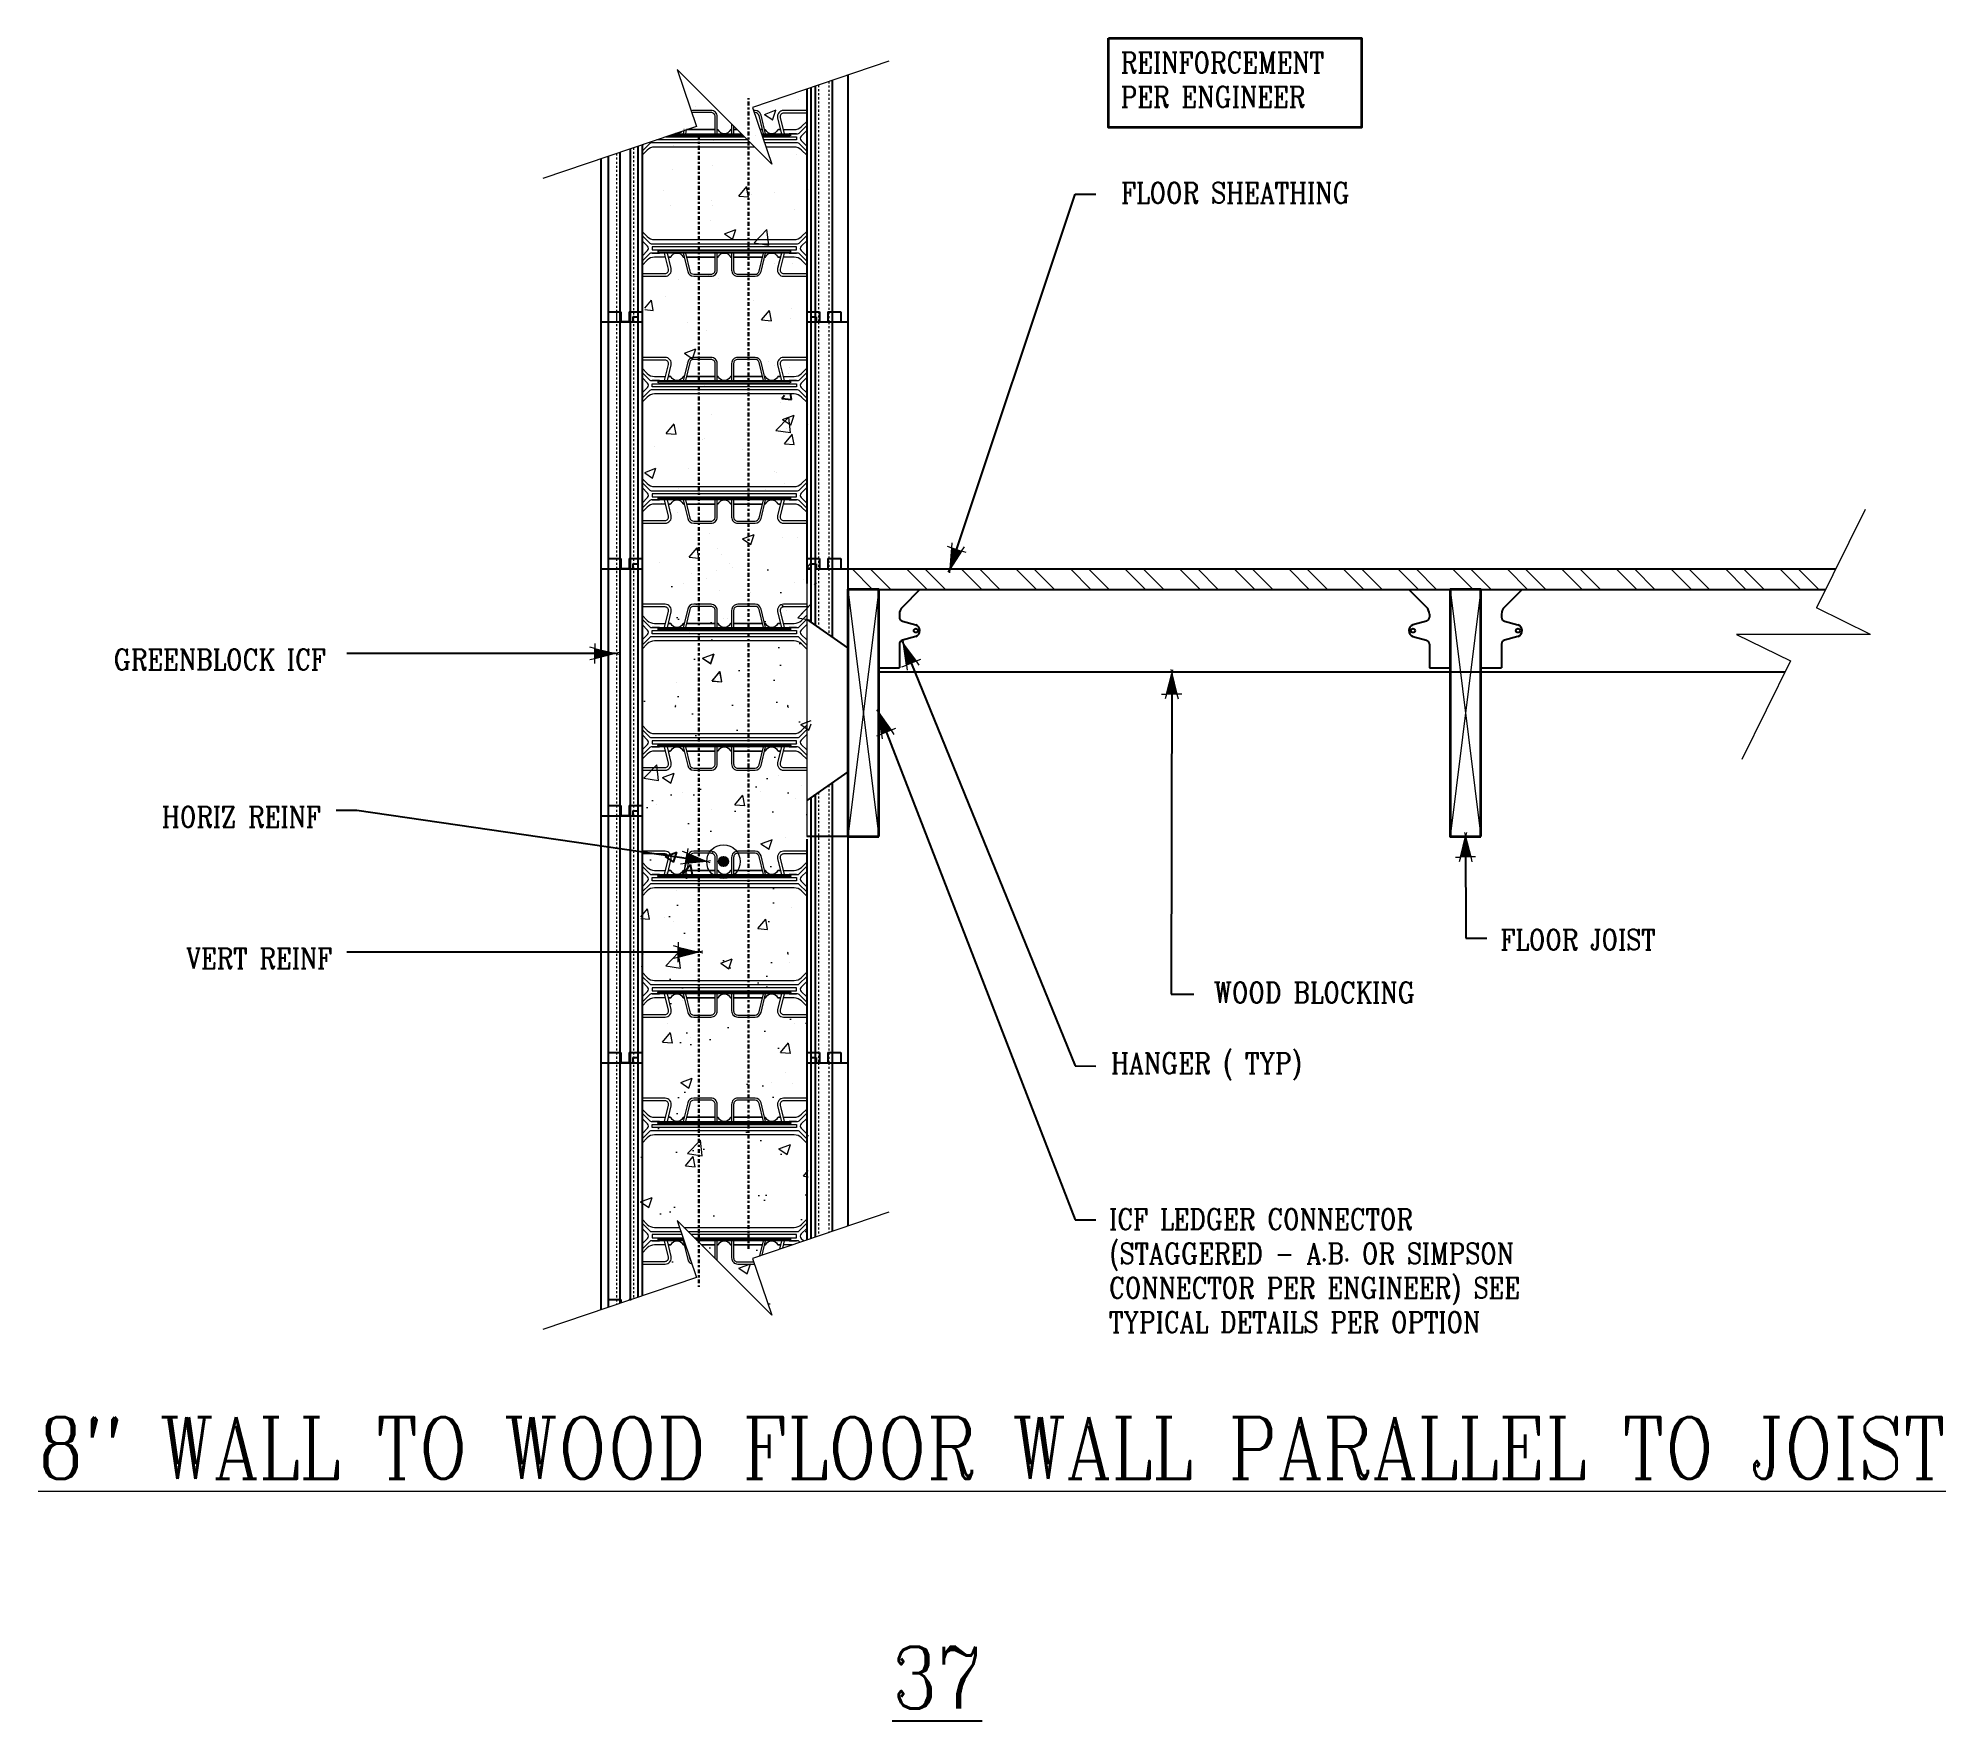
# Model space of a CAD drawing. Header units: inches. Extents: x -229.7 to -137, y 367.4 to 449.2.
import ezdxf

# ---------------------------------------------------------------- set-up
doc = ezdxf.new("R2010")
doc.units = ezdxf.units.IN
doc.header["$MEASUREMENT"] = 0
for name, pattern in [('CENTER', [2, 1.25, -0.25, 0.25, -0.25]), ('DASHED2', [0.375, 0.25, -0.125]), ('HIDDEN', [0.375, 0.25, -0.125])]:
    doc.linetypes.add(name, pattern=pattern)
doc.layers.get('Defpoints').update_dxf_attribs({"color": 252})
for name, color, linetype, lineweight in [('A1 fine', 251, 'Continuous', 5), ('A2 Hatch', 8, 'Continuous', 9), ('A4 medium', 7, 'Continuous', 35), ('DETAILS', 7, 'Continuous', 13), ('DIM', 3, 'Continuous', 13), ('REBAR', 2, 'CENTER', 30)]:
    doc.layers.add(name, color=color, linetype=linetype, lineweight=lineweight)
doc.styles.add('ARCTEXT', font='arctext.shx', dxfattribs={"width": 0.85})
doc.styles.add('RomanC', font='romanc.shx', dxfattribs={"width": 0.85, "height": 5})
doc.dimstyles.new('ARCTEXT1-4', dxfattribs={"dimtxt": 4, "dimasz": 2, "dimexe": 2, "dimexo": 2, "dimgap": 2, "dimtad": 1, "dimdec": 4, "dimzin": 3, "dimdsep": 46, "dimlunit": 4, "dimtxsty": 'ARCTEXT', "dimblk": 'ARCHTICK', "dimcen": 2, "dimaunit": 1, "dimadec": 0, "dimazin": 0, "dimtfac": 1, "dimtdec": 4, "dimtmove": 2, "dimatfit": 3, "dimldrblk": 'arrow', "dimfxl": 1, "dimtolj": 1, "dimtzin": 0, "dimarcsym": 0})

msp = doc.modelspace()

# ---------------------------------------------------------------- texts
at = {"layer": 'Defpoints', "insert": (-185.996, 371.034), "char_height": 3, "width": 90.08, "attachment_point": 2, "style": 'RomanC'}
msp.add_mtext('{\\L37\\P}\\P            ', dxfattribs=at)
at = {"layer": 'DIM', "color": 3, "char_height": 1, "style": 'RomanC'}
for s, insert, width, attachment_point in [('REINFORCEMENT PER ENGINEER', (-177.079, 448.519), 13.32674, 1), ('FLOOR SHEATHING ', (-177.065, 442.182), 22.68955, 1), ('GREENBLOCK ICF', (-215.696, 419.513), 22.68955, 3), ('HORIZ REINF ', (-215.942, 411.87), 22.68955, 3), ('VERT REINF ', (-215.388, 404.989), 22.68955, 3), ('FLOOR JOIST', (-158.642, 405.895), 22.68955, 1), ('WOOD BLOCKING ', (-172.555, 403.33), 22.68955, 1), ('HANGER ( TYP) ', (-177.558, 399.896), 22.68955, 1), ('ICF LEDGER CONNECTOR\\P(STAGGERED - A.B. OR SIMPSON CONNECTOR PER ENGINEER) SEE TYPICAL DETAILS PER OPTION', (-177.647, 392.311), 25.15519, 1)]:
    msp.add_mtext(s, dxfattribs=dict(at, insert=insert, width=width, attachment_point=attachment_point))
at = {"layer": 'DIM', "insert": (-183.333, 382.199), "char_height": 3, "width": 90.08, "attachment_point": 2, "style": 'RomanC'}
msp.add_mtext('{\\L8" WALL TO WOOD FLOOR WALL PARALLEL TO JOIST  }                                               \\P                                                      \\P            ', dxfattribs=at)

# ---------------------------------------------------------------- blocks, each defined once
blk = doc.blocks.new('_ArchTick')
at = {"color": 0, "linetype": 'ByBlock', "const_width": 0.15}
blk.add_lwpolyline([(-0.5, -0.5), (0.5, 0.5)], dxfattribs=at)
blk = doc.blocks.new('arrow')
at = {"layer": 'DIM'}
blk.add_hatch(color=253, dxfattribs=at).paths.add_polyline_path([(-2, 0.5), (-2, -0.5), (0, 0)])
at = {"layer": 'DIM', "lineweight": 9}
for points in [[(-2, 0.98), (-2, 0.5), (-2.47, 0.62)], [(0.37, 0.09), (0, 0)], [(0.37, -0.09), (0, 0)], [(-2, -0.98), (-2, -0.5), (-2.47, -0.62)]]:
    blk.add_lwpolyline(points, dxfattribs=at)
at = {"layer": 'DIM', "lineweight": 15}
blk.add_lwpolyline([(0, 0), (-2, -0.5), (-2, 0.5), (0, 0)], dxfattribs=at)

# ---------------------------------------------------------------- hatches: boundary and pattern name
at = {"layer": 'A2 Hatch', "ltscale": 0.15}
h = msp.add_hatch(dxfattribs=at)
h.set_pattern_fill('AR-CONC', color=256, scale=0.8, style=0)
h.set_pattern_definition([(50, (-6725.8225, 2238.3765), (5.7380815, -0.502017), [0.6, -6.6]), (355, (-6725.8225, 2238.3765), (-1.1100107, 6.017537), [0.48, -5.28]), (100.4514, (-6725.3443, 2238.3347), (4.628075, 5.5155163), [0.5099215, -5.609137]), (46.1842, (-6725.8225, 2239.9765), (8.5379284, -1.324152), [0.9, -9.9]), (96.6356, (-6725.111, 2239.866), (7.477302, 7.792943), [0.764882, -8.413704]), (351.1842, (-6725.8225, 2239.9765), (7.477296, 7.792949), [0.72, -7.92]), (21, (-6725.0225, 2239.5765), (4.7752564, -3.220951), [0.6, -6.6]), (326, (-6725.0225, 2239.5765), (1.9465227, 5.8012004), [0.48, -5.28]), (71.4514, (-6724.6246, 2239.308), (6.721781, 2.580244), [0.5099215, -5.609137]), (37.5, (-6725.8225, 2238.3765), (0.09727884, 2.6631508), [0, -5.216, 0, -5.36, 0, -5.3]), (7.5, (-6725.8225, 2238.3765), (2.1045563, 3.1552937), [0, -3.056, 0, -5.096, 0, -2.02]), (327.5, (-6727.6065, 2238.3765), (4.2705795, -0.180439), [0, -2, 0, -6.24, 0, -8.28]), (317.5, (-6728.4065, 2238.3765), (4.6654894, 0.8008399), [0, -2.6, 0, -4.144, 0, -5.88])])
h.paths.add_polyline_path([(-192.262, 423.412), (-200.333, 423.412), (-200.457, 388.049), (-197.587, 389.023), (-198.523, 391.783), (-193.927, 387.187), (-194.863, 389.947), (-192.257, 390.83)])
h = msp.add_hatch(color=256, dxfattribs=at)
edge = h.paths.add_edge_path()
edge.add_arc((-196.378, 409.191), 0.224, 0, 360)
h = msp.add_hatch(color=256, dxfattribs=at)
edge = h.paths.add_edge_path()
edge.add_arc((-196.378, 409.191), 0.224, 0, 360)

# ---------------------------------------------------------------- linework, layer by layer
at = {"color": 1}
for p, q in [((-192.333, 446.734), (-192.333, 435.412)), ((-192.133, 446.802), (-192.133, 435.412)), ((-191.918, 446.875), (-191.918, 435.412)), ((-191.098, 447.153), (-191.098, 435.412)), ((-190.333, 447.412), (-190.333, 435.412)), ((-200.533, 443.953), (-200.533, 435.412)), ((-200.333, 444.021), (-200.333, 435.412)), ((-202.333, 443.343), (-202.333, 435.412)), ((-201.983, 443.461), (-201.983, 435.412)), ((-201.408, 443.656), (-201.408, 435.412)), ((-200.908, 443.826), (-200.908, 435.412)), ((-201.983, 435.912), (-201.358, 435.912)), ((-201.983, 435.912), (-201.983, 423.412)), ((-201.408, 435.912), (-201.408, 423.412)), ((-201.358, 435.912), (-201.358, 435.412)), ((-200.958, 435.912), (-200.958, 435.412)), ((-200.958, 435.912), (-200.333, 435.912)), ((-200.908, 435.912), (-200.908, 423.412)), ((-200.783, 435.662), (-200.783, 435.412)), ((-200.783, 435.662), (-200.533, 435.662)), ((-200.533, 435.662), (-200.533, 423.412)), ((-200.333, 435.912), (-200.333, 423.412)), ((-192.333, 435.912), (-192.333, 423.412)), ((-192.333, 435.912), (-191.708, 435.912)), ((-192.133, 435.662), (-192.133, 420.829)), ((-192.133, 435.662), (-191.883, 435.662)), ((-191.883, 435.662), (-191.883, 435.412)), ((-191.708, 435.912), (-191.708, 435.412)), ((-191.308, 435.912), (-191.308, 435.412)), ((-191.308, 435.912), (-190.683, 435.912)), ((-190.683, 435.912), (-190.683, 435.412)), ((-202.333, 435.412), (-200.333, 435.412)), ((-202.333, 435.412), (-202.333, 423.412)), ((-202.333, 435.412), (-200.783, 435.412)), ((-200.908, 435.412), (-201.408, 435.412)), ((-200.533, 435.412), (-200.333, 435.412)), ((-192.333, 435.412), (-190.333, 435.412)), ((-192.333, 435.412), (-192.133, 435.412)), ((-191.918, 435.412), (-190.333, 435.412)), ((-191.918, 435.412), (-191.918, 420.679)), ((-191.098, 435.412), (-191.098, 420.107)), ((-190.333, 435.412), (-190.333, 423.412)), ((-201.983, 423.912), (-201.358, 423.912)), ((-201.983, 423.912), (-201.358, 423.912)), ((-201.983, 423.912), (-201.983, 411.412)), ((-201.408, 423.912), (-201.408, 411.412)), ((-201.358, 423.912), (-201.358, 423.412)), ((-201.358, 423.912), (-201.358, 423.412)), ((-200.958, 423.912), (-200.958, 423.412)), ((-200.958, 423.912), (-200.333, 423.912)), ((-200.958, 423.912), (-200.958, 423.412)), ((-200.958, 423.912), (-200.333, 423.912)), ((-200.908, 423.912), (-200.908, 411.412)), ((-200.783, 423.662), (-200.783, 423.412)), ((-200.783, 423.662), (-200.533, 423.662)), ((-200.783, 423.662), (-200.783, 423.412)), ((-200.783, 423.662), (-200.533, 423.662)), ((-200.533, 423.662), (-200.533, 411.412)), ((-200.333, 423.912), (-200.333, 423.412)), ((-200.333, 423.912), (-200.333, 411.412)), ((-192.333, 423.912), (-192.333, 422.702)), ((-192.333, 423.912), (-191.708, 423.912)), ((-192.133, 423.662), (-192.133, 422.562)), ((-192.133, 423.662), (-191.883, 423.662)), ((-191.883, 423.662), (-191.883, 423.412)), ((-191.708, 423.912), (-191.708, 423.412)), ((-191.308, 423.912), (-191.308, 423.412)), ((-191.308, 423.912), (-190.683, 423.912)), ((-190.683, 423.912), (-190.683, 423.412)), ((-202.333, 423.412), (-200.333, 423.412)), ((-202.333, 423.412), (-200.333, 423.412)), ((-202.333, 423.412), (-200.783, 423.412)), ((-202.333, 423.412), (-202.333, 411.412)), ((-202.333, 423.412), (-200.783, 423.412)), ((-200.908, 423.412), (-201.408, 423.412)), ((-200.908, 423.412), (-201.408, 423.412)), ((-200.533, 423.412), (-200.333, 423.412)), ((-200.533, 423.412), (-200.333, 423.412)), ((-192.333, 423.412), (-192.133, 423.412)), ((-191.918, 423.412), (-190.333, 423.412)), ((-191.918, 412.442), (-191.918, 399.412)), ((-191.098, 413.014), (-191.098, 399.412)), ((-201.983, 411.912), (-201.358, 411.912)), ((-201.983, 411.912), (-201.983, 399.412)), ((-201.983, 411.912), (-201.358, 411.912)), ((-201.408, 411.912), (-201.408, 399.412)), ((-201.358, 411.912), (-201.358, 411.412)), ((-201.358, 411.912), (-201.358, 411.412)), ((-200.958, 411.912), (-200.958, 411.412)), ((-200.958, 411.912), (-200.333, 411.912)), ((-200.958, 411.912), (-200.958, 411.412)), ((-200.958, 411.912), (-200.333, 411.912)), ((-200.908, 411.912), (-200.908, 399.412)), ((-200.783, 411.662), (-200.783, 411.412)), ((-200.783, 411.662), (-200.533, 411.662)), ((-200.783, 411.662), (-200.783, 411.412)), ((-200.783, 411.662), (-200.533, 411.662)), ((-200.533, 411.662), (-200.533, 399.412)), ((-200.333, 411.912), (-200.333, 399.412)), ((-192.133, 412.292), (-192.133, 399.412)), ((-202.333, 411.412), (-200.333, 411.412)), ((-202.333, 411.412), (-202.333, 399.412)), ((-202.333, 411.412), (-200.783, 411.412)), ((-202.333, 411.412), (-200.333, 411.412)), ((-202.333, 411.412), (-200.783, 411.412)), ((-200.908, 411.412), (-201.408, 411.412)), ((-200.908, 411.412), (-201.408, 411.412)), ((-200.533, 411.412), (-200.333, 411.412)), ((-200.533, 411.412), (-200.333, 411.412)), ((-190.333, 410.412), (-192.333, 410.412)), ((-192.333, 410.286), (-192.333, 399.412)), ((-190.333, 410.412), (-190.333, 399.412)), ((-201.983, 399.912), (-201.358, 399.912)), ((-201.983, 399.912), (-201.983, 387.531)), ((-201.408, 399.912), (-201.408, 387.726)), ((-201.358, 399.912), (-201.358, 399.412)), ((-200.958, 399.912), (-200.958, 399.412)), ((-200.958, 399.912), (-200.333, 399.912)), ((-200.908, 399.912), (-200.908, 387.896)), ((-200.783, 399.662), (-200.783, 399.412)), ((-200.783, 399.662), (-200.533, 399.662)), ((-200.533, 399.662), (-200.533, 388.023)), ((-200.333, 399.912), (-200.333, 388.091)), ((-192.333, 399.912), (-192.333, 390.804)), ((-192.333, 399.912), (-191.708, 399.912)), ((-192.133, 399.662), (-192.133, 390.872)), ((-192.133, 399.662), (-191.883, 399.662)), ((-191.883, 399.662), (-191.883, 399.412)), ((-191.708, 399.912), (-191.708, 399.412)), ((-191.308, 399.912), (-191.308, 399.412)), ((-191.308, 399.912), (-190.683, 399.912)), ((-190.683, 399.912), (-190.683, 399.412)), ((-202.333, 399.412), (-200.333, 399.412)), ((-202.333, 399.412), (-202.333, 387.412)), ((-202.333, 399.412), (-200.783, 399.412)), ((-200.908, 399.412), (-201.408, 399.412)), ((-200.533, 399.412), (-200.333, 399.412)), ((-192.333, 399.412), (-190.333, 399.412)), ((-192.333, 399.412), (-192.133, 399.412)), ((-191.918, 399.412), (-190.333, 399.412)), ((-191.918, 399.412), (-191.918, 390.945)), ((-191.098, 399.412), (-191.098, 391.223)), ((-190.333, 399.412), (-190.333, 391.482)), ((-201.983, 387.912), (-201.358, 387.912)), ((-201.358, 387.912), (-201.358, 387.743)), ((-200.958, 387.912), (-200.958, 387.879)), ((-200.958, 387.912), (-200.859, 387.912))]:
    msp.add_line(p, q, dxfattribs=at)
at = {"color": 1, "linetype": 'HIDDEN', "ltscale": 0.02}
for p, q in [((-201.983, 435.912), (-201.358, 435.912)), ((-201.358, 435.912), (-201.358, 435.412)), ((-200.958, 435.912), (-200.958, 435.412)), ((-200.958, 435.912), (-200.333, 435.912)), ((-192.333, 435.912), (-191.708, 435.912)), ((-191.708, 435.912), (-191.708, 435.412)), ((-191.308, 435.912), (-191.308, 435.412)), ((-191.308, 435.912), (-190.683, 435.912)), ((-190.683, 435.912), (-190.683, 435.412)), ((-201.983, 423.912), (-201.358, 423.912)), ((-201.983, 423.912), (-201.983, 423.412)), ((-201.983, 423.912), (-201.358, 423.912)), ((-201.358, 423.912), (-201.358, 423.412)), ((-201.358, 423.912), (-201.358, 423.412)), ((-200.958, 423.912), (-200.958, 423.412)), ((-200.958, 423.912), (-200.333, 423.912)), ((-200.958, 423.912), (-200.958, 423.412)), ((-200.958, 423.912), (-200.333, 423.912)), ((-201.983, 411.912), (-201.358, 411.912)), ((-201.983, 411.912), (-201.358, 411.912)), ((-201.358, 411.912), (-201.358, 411.412)), ((-201.358, 411.912), (-201.358, 411.412)), ((-200.958, 411.912), (-200.958, 411.412)), ((-200.958, 411.912), (-200.333, 411.912)), ((-200.958, 411.912), (-200.958, 411.412)), ((-200.958, 411.912), (-200.333, 411.912)), ((-201.983, 399.912), (-201.358, 399.912)), ((-201.358, 399.912), (-201.358, 399.412)), ((-200.958, 399.912), (-200.958, 399.412)), ((-200.958, 399.912), (-200.333, 399.912)), ((-192.333, 399.912), (-191.708, 399.912)), ((-191.708, 399.912), (-191.708, 399.412)), ((-191.308, 399.912), (-191.308, 399.412)), ((-191.308, 399.912), (-190.683, 399.912)), ((-190.683, 399.912), (-190.683, 399.412)), ((-201.983, 387.912), (-201.358, 387.912)), ((-201.358, 387.912), (-201.358, 387.743)), ((-200.958, 387.912), (-200.958, 387.879)), ((-200.958, 387.912), (-200.859, 387.912))]:
    msp.add_line(p, q, dxfattribs=at)
at = {"ltscale": 0.15}
for p, q in [((-201.358, 435.412), (-200.958, 435.412)), ((-193.07, 431.645), (-193.126, 431.947)), ((-193.612, 431.749), (-193.612, 431.749)), ((-193.59, 431.511), (-193.59, 431.511)), ((-193.549, 431.687), (-193.411, 431.85)), ((-193.549, 431.687), (-193.07, 431.645)), ((-198.608, 426.174), (-198.608, 426.174)), ((-196.691, 424.418), (-196.691, 424.418)), ((-196.09, 423.667), (-196.09, 423.667)), ((-201.358, 423.412), (-200.958, 423.412)), ((-201.358, 423.412), (-200.958, 423.412)), ((-198.325, 422.687), (-198.325, 422.687)), ((-197.932, 423.199), (-197.932, 423.199)), ((-197.21, 422.956), (-197.21, 422.956)), ((-196.739, 423.357), (-196.739, 423.357)), ((-195.929, 423.462), (-195.929, 423.462)), ((-192.939, 422.775), (-192.939, 422.775)), ((-192.469, 422.915), (-192.469, 422.915)), ((-190.333, 423.412), (-142.34, 423.412)), ((-190.333, 423.412), (-190.333, 422.412)), ((-196.576, 422.352), (-196.576, 422.352)), ((-195.052, 422.282), (-195.052, 422.282)), ((-190.333, 422.412), (-142.833, 422.412)), ((-186.833, 422.412), (-187.687, 421.559)), ((-163.083, 422.412), (-162.23, 421.559)), ((-157.583, 422.412), (-158.437, 421.559)), ((-198.369, 420.75), (-198.369, 420.75)), ((-196.367, 421.014), (-196.367, 421.014)), ((-196.187, 421.004), (-196.187, 421.004)), ((-193.337, 421.413), (-193.337, 421.413)), ((-190.333, 419.573), (-192.333, 420.969)), ((-187.833, 421.205), (-187.833, 421.065)), ((-187.686, 420.872), (-187.031, 420.694)), ((-162.231, 420.872), (-162.886, 420.694)), ((-162.083, 421.205), (-162.083, 421.065)), ((-158.583, 421.205), (-158.583, 421.065)), ((-158.436, 420.872), (-157.781, 420.694)), ((-198.033, 420.307), (-198.033, 420.307)), ((-187.031, 420.13), (-187.686, 419.952)), ((-162.886, 420.13), (-162.231, 419.952)), ((-157.781, 420.13), (-158.436, 419.952)), ((-187.833, 419.759), (-187.833, 418.612)), ((-162.083, 419.759), (-162.083, 418.612)), ((-158.583, 419.759), (-158.583, 418.612)), ((-188.833, 418.612), (-187.833, 418.612)), ((-188.833, 418.412), (-144.807, 418.412)), ((-162.083, 418.612), (-161.083, 418.612)), ((-159.583, 418.612), (-158.583, 418.612)), ((-198.655, 417.914), (-198.655, 417.914)), ((-192.494, 415.767), (-192.494, 415.767)), ((-192.76, 414.925), (-192.76, 414.925)), ((-193.683, 413.358), (-193.683, 413.358)), ((-190.333, 413.548), (-192.333, 412.153)), ((-198.348, 412.557), (-198.348, 412.557)), ((-198.348, 412.557), (-198.348, 412.557)), ((-194.598, 412.612), (-194.598, 412.612)), ((-192.595, 412.876), (-192.595, 412.876)), ((-199.651, 411.947), (-199.651, 411.947)), ((-199.651, 411.947), (-199.651, 411.947)), ((-196.965, 411.699), (-196.965, 411.699)), ((-196.965, 411.699), (-196.965, 411.699)), ((-192.858, 412.262), (-192.858, 412.262)), ((-201.358, 411.412), (-200.958, 411.412)), ((-201.358, 411.412), (-200.958, 411.412)), ((-199.208, 409.433), (-198.648, 409.648)), ((-198.81, 409.165), (-198.648, 409.648)), ((-197.647, 410.533), (-197.647, 410.533)), ((-197.647, 410.533), (-197.647, 410.533)), ((-193.376, 410.352), (-193.376, 410.352)), ((-199.208, 409.433), (-198.81, 409.165)), ((-198.365, 408.585), (-197.979, 409.045)), ((-197.887, 408.544), (-197.979, 409.045)), ((-197.062, 409.036), (-197.062, 409.036)), ((-196.703, 409.457), (-196.703, 409.457)), ((-196.703, 409.457), (-196.703, 409.457)), ((-195.96, 409.458), (-195.96, 409.458)), ((-195.96, 409.458), (-195.96, 409.458)), ((-192.955, 409.599), (-192.955, 409.599)), ((-198.679, 407.783), (-198.679, 407.783)), ((-198.365, 408.585), (-197.887, 408.544)), ((-194.013, 408.584), (-194.013, 408.584)), ((-193.052, 406.936), (-193.052, 406.936)), ((-199.238, 406.466), (-199.238, 406.466)), ((-198.807, 406.301), (-198.807, 406.301)), ((-193.149, 404.273), (-193.149, 404.273)), ((-198.909, 403.41), (-198.909, 403.41)), ((-198.372, 402.426), (-198.372, 402.426)), ((-198.372, 402.426), (-198.372, 402.426)), ((-199.109, 401.304), (-199.109, 401.304)), ((-199.109, 401.304), (-199.109, 401.304)), ((-193.247, 401.61), (-193.247, 401.61)), ((-192.931, 401.318), (-192.931, 401.318)), ((-197.984, 400.653), (-197.984, 400.653)), ((-201.358, 399.412), (-200.958, 399.412)), ((-193.344, 398.947), (-193.344, 398.947)), ((-194.037, 398.454), (-194.037, 398.454)), ((-193.033, 398.427), (-193.033, 398.427))]:
    msp.add_line(p, q, dxfattribs=at)
at = {"color": 253, "linetype": 'HIDDEN'}
msp.add_line((-191.958, 422.662), (-191.875, 422.746), dxfattribs=at)
at = {"ltscale": 0.15}
for centre, radius in [((-187.033, 420.415), 0.1), ((-162.883, 420.415), 0.1), ((-157.783, 420.415), 0.1), ((-196.378, 409.191), 0.224), ((-196.378, 409.191), 0.224)]:
    msp.add_circle(centre, radius, dxfattribs=at)
for centre, radius, start, end in [((-187.333, 421.205), 0.5, 135, 180), ((-187.633, 421.065), 0.2, 180, 254.79988), ((-162.283, 421.065), 0.2, 285.20012, 360), ((-162.583, 421.205), 0.5, 0, 45), ((-158.083, 421.205), 0.5, 135, 180), ((-158.383, 421.065), 0.2, 180, 254.79988), ((-187.633, 419.759), 0.2, 105.20374, 180), ((-187.133, 420.412), 0.3, 290, 70), ((-162.783, 420.412), 0.3, 110, 250), ((-162.283, 419.759), 0.2, 0, 74.79626), ((-158.383, 419.759), 0.2, 105.20374, 180), ((-157.883, 420.412), 0.3, 290, 70)]:
    msp.add_arc(centre, radius, start, end, dxfattribs=at)
at = {"layer": 'A1 fine', "ltscale": 0.15}
msp.add_line((-192.333, 422.702), (-192.333, 410.412), dxfattribs=at)
at = {"layer": 'A2 Hatch', "linetype": 'DASHED2', "ltscale": 0.15}
for p, q in [((-191.758, 446.929), (-191.758, 435.412)), ((-191.258, 447.099), (-191.258, 435.412)), ((-201.568, 443.602), (-201.568, 435.412)), ((-200.748, 443.88), (-200.748, 435.412)), ((-201.568, 435.912), (-201.568, 423.412)), ((-200.748, 435.912), (-200.748, 423.412)), ((-191.758, 435.412), (-191.758, 420.568)), ((-191.258, 435.412), (-191.258, 420.219)), ((-201.568, 423.912), (-201.568, 411.412)), ((-200.748, 423.912), (-200.748, 411.412)), ((-191.758, 412.554), (-191.758, 399.412)), ((-191.258, 412.903), (-191.258, 399.412)), ((-201.568, 411.912), (-201.568, 399.412)), ((-200.748, 411.912), (-200.748, 399.412)), ((-201.568, 399.912), (-201.568, 387.672)), ((-200.748, 399.912), (-200.748, 387.95)), ((-191.758, 399.412), (-191.758, 390.999)), ((-191.258, 399.412), (-191.258, 391.168))]:
    msp.add_line(p, q, dxfattribs=at)
at = {"layer": 'A2 Hatch', "ltscale": 0.15}
for p, q in [((-197.719, 445.865), (-197.719, 445.865)), ((-192.714, 446.224), (-192.714, 446.224)), ((-196.821, 445.661), (-196.821, 445.661)), ((-194.386, 445.499), (-193.826, 445.714)), ((-194.386, 445.499), (-193.988, 445.23)), ((-193.99, 445.225), (-193.828, 445.709)), ((-193.449, 445.684), (-193.449, 445.684)), ((-196.845, 444.211), (-196.845, 444.211)), ((-196.032, 444.79), (-196.032, 444.79)), ((-194.843, 444.474), (-194.843, 444.474)), ((-196.919, 442.998), (-196.919, 442.998)), ((-194.184, 443.619), (-194.184, 443.619)), ((-192.811, 443.561), (-192.811, 443.561)), ((-198.85, 442.818), (-198.85, 442.818)), ((-199.311, 441.798), (-199.311, 441.798)), ((-196.947, 441.319), (-196.947, 441.319)), ((-195.637, 441.532), (-195.251, 441.991)), ((-195.637, 441.532), (-195.159, 441.49)), ((-195.16, 441.485), (-195.253, 441.986)), ((-195.04, 441.618), (-195.04, 441.618)), ((-193.917, 441.718), (-193.917, 441.718)), ((-192.267, 441.862), (-192.267, 441.862)), ((-198.95, 441.055), (-198.95, 441.055)), ((-197.016, 440.335), (-197.016, 440.335)), ((-196.933, 441.061), (-196.933, 441.061)), ((-192.909, 440.898), (-192.909, 440.898)), ((-196.333, 439.697), (-195.773, 439.912)), ((-196.333, 439.697), (-195.935, 439.429)), ((-195.936, 439.424), (-195.774, 439.907)), ((-194.889, 439.261), (-194.266, 439.91)), ((-194.179, 439.147), (-194.267, 439.906)), ((-196.022, 438.562), (-196.022, 438.562)), ((-194.889, 439.261), (-194.177, 439.151)), ((-199.052, 438.164), (-199.052, 438.164)), ((-198.543, 437.461), (-198.543, 437.461)), ((-197.113, 437.672), (-197.113, 437.672)), ((-196.598, 437.53), (-196.598, 437.53)), ((-193.878, 438.262), (-193.878, 438.262)), ((-193.006, 438.235), (-193.006, 438.235)), ((-199.182, 436.636), (-199.182, 436.636)), ((-192.327, 437.349), (-192.327, 437.349)), ((-200.202, 436.091), (-199.879, 436.476)), ((-200.202, 436.011), (-199.787, 435.974)), ((-199.788, 435.969), (-199.881, 436.471)), ((-194.911, 436.455), (-194.911, 436.455)), ((-194.527, 435.514), (-194.141, 435.974)), ((-194.05, 435.467), (-194.143, 435.969)), ((-193.103, 435.572), (-193.103, 435.572)), ((-193.074, 436.072), (-193.074, 436.072)), ((-198.126, 435.407), (-198.126, 435.407)), ((-197.211, 435.009), (-197.211, 435.009)), ((-194.527, 435.514), (-194.049, 435.472)), ((-198.279, 433.896), (-197.719, 434.111)), ((-198.279, 433.896), (-197.881, 433.628)), ((-197.883, 433.623), (-197.721, 434.106)), ((-198.19, 433.463), (-198.19, 433.463)), ((-195.179, 432.917), (-195.179, 432.917)), ((-194.208, 433.489), (-194.208, 433.489)), ((-193.919, 433.283), (-193.919, 433.283)), ((-193.2, 432.909), (-193.2, 432.909)), ((-193.176, 433.181), (-193.176, 433.181)), ((-198.873, 432.688), (-198.873, 432.688)), ((-197.308, 432.345), (-197.308, 432.345)), ((-192.291, 431.732), (-192.291, 431.732)), ((-199.155, 429.999), (-198.769, 430.458)), ((-198.678, 429.952), (-198.771, 430.453)), ((-196.956, 430.931), (-196.956, 430.931)), ((-195.28, 430.025), (-195.28, 430.025)), ((-193.828, 430.144), (-193.205, 430.793)), ((-193.828, 430.144), (-193.117, 430.034)), ((-193.504, 430.675), (-192.944, 430.89)), ((-193.504, 430.675), (-193.106, 430.407)), ((-193.298, 430.245), (-193.298, 430.245)), ((-193.118, 430.03), (-193.207, 430.789)), ((-193.108, 430.402), (-192.945, 430.885)), ((-192.251, 430.424), (-192.251, 430.424)), ((-199.748, 429.375), (-199.748, 429.375)), ((-199.155, 429.999), (-198.677, 429.957)), ((-197.405, 429.682), (-197.405, 429.682)), ((-197.283, 429.762), (-197.283, 429.762)), ((-195.477, 429.195), (-195.477, 429.195)), ((-193.417, 429.497), (-193.031, 429.956)), ((-193.417, 429.497), (-192.939, 429.455)), ((-192.94, 429.45), (-193.033, 429.951)), ((-200.201, 428.105), (-199.666, 428.31)), ((-199.829, 427.821), (-199.667, 428.305)), ((-198.061, 428.301), (-198.061, 428.301)), ((-200.201, 428.078), (-199.828, 427.827)), ((-198.567, 427.331), (-198.567, 427.331)), ((-194.355, 427.269), (-194.355, 427.269)), ((-193.901, 428.131), (-193.901, 428.131)), ((-193.79, 428.12), (-193.79, 428.12)), ((-193.395, 427.582), (-193.395, 427.582)), ((-199.388, 426.606), (-199.388, 426.606)), ((-197.502, 427.019), (-197.502, 427.019)), ((-197.385, 426.87), (-197.385, 426.87)), ((-197.069, 425.129), (-197.069, 425.129)), ((-195.451, 424.874), (-194.891, 425.089)), ((-195.451, 424.874), (-195.053, 424.606)), ((-195.054, 424.601), (-194.892, 425.084)), ((-193.492, 424.919), (-193.492, 424.919)), ((-192.798, 424.948), (-192.798, 424.948)), ((-199.49, 423.715), (-199.49, 423.715)), ((-198.045, 423.981), (-197.659, 424.441)), ((-198.045, 423.981), (-197.567, 423.939)), ((-197.568, 423.934), (-197.661, 424.436)), ((-197.6, 424.356), (-197.6, 424.356)), ((-196.46, 424.114), (-196.46, 424.114)), ((-192.307, 423.479), (-192.096, 423.73)), ((-194.231, 423.358), (-194.231, 423.358)), ((-192.307, 423.479), (-192.097, 423.461)), ((-189.133, 422.412), (-190.133, 423.412)), ((-188.249, 422.412), (-189.249, 423.412)), ((-186.481, 422.412), (-187.481, 423.412)), ((-185.597, 422.412), (-186.597, 423.412)), ((-183.829, 422.412), (-184.829, 423.412)), ((-182.946, 422.412), (-183.946, 423.412)), ((-181.178, 422.412), (-182.178, 423.412)), ((-180.294, 422.412), (-181.294, 423.412)), ((-178.526, 422.412), (-179.526, 423.412)), ((-177.642, 422.412), (-178.642, 423.412)), ((-175.875, 422.412), (-176.875, 423.412)), ((-174.991, 422.412), (-175.991, 423.412)), ((-173.223, 422.412), (-174.223, 423.412)), ((-172.339, 422.412), (-173.339, 423.412)), ((-170.571, 422.412), (-171.571, 423.412)), ((-169.687, 422.412), (-170.687, 423.412)), ((-167.92, 422.412), (-168.92, 423.412)), ((-167.036, 422.412), (-168.036, 423.412)), ((-165.268, 422.412), (-166.268, 423.412)), ((-164.384, 422.412), (-165.384, 423.412)), ((-162.616, 422.412), (-163.616, 423.412)), ((-161.732, 422.412), (-162.732, 423.412)), ((-159.965, 422.412), (-160.965, 423.412)), ((-159.081, 422.412), (-160.081, 423.412)), ((-157.313, 422.412), (-158.313, 423.412)), ((-156.429, 422.412), (-157.429, 423.412)), ((-154.661, 422.412), (-155.661, 423.412)), ((-153.777, 422.412), (-154.777, 423.412)), ((-152.01, 422.412), (-153.01, 423.412)), ((-151.126, 422.412), (-152.126, 423.412)), ((-149.358, 422.412), (-150.358, 423.412)), ((-148.474, 422.412), (-149.474, 423.412)), ((-146.706, 422.412), (-147.706, 423.412)), ((-145.822, 422.412), (-146.822, 423.412)), ((-144.055, 422.412), (-145.055, 423.412)), ((-143.171, 422.412), (-144.171, 423.412)), ((-198.897, 422.557), (-198.897, 422.557)), ((-197.697, 421.693), (-197.697, 421.693)), ((-193.589, 422.256), (-193.589, 422.256)), ((-192.768, 421.027), (-192.144, 421.676)), ((-192.104, 421.315), (-192.146, 421.672)), ((-190.333, 422.412), (-188.833, 410.412)), ((-188.833, 422.412), (-190.333, 410.412)), ((-161.083, 422.412), (-159.583, 410.412)), ((-159.583, 422.412), (-161.083, 410.412)), ((-198.626, 421.041), (-198.626, 421.041)), ((-198.564, 420.958), (-198.564, 420.958)), ((-196.98, 420.801), (-196.98, 420.801)), ((-194.356, 420.86), (-194.356, 420.86)), ((-193.512, 421.624), (-193.512, 421.624)), ((-192.768, 421.027), (-192.106, 420.924)), ((-192.314, 421.602), (-192.314, 421.602)), ((-196.94, 419.966), (-196.94, 419.966)), ((-197.794, 419.03), (-197.794, 419.03)), ((-197.397, 419.073), (-196.837, 419.288)), ((-197.397, 419.073), (-196.999, 418.804)), ((-197.001, 418.799), (-196.839, 419.283)), ((-193.687, 419.593), (-193.687, 419.593)), ((-192.669, 419.786), (-192.669, 419.786)), ((-196.935, 417.963), (-196.549, 418.423)), ((-196.935, 417.963), (-196.457, 417.922)), ((-196.458, 417.917), (-196.551, 418.418)), ((-195.616, 418.468), (-195.616, 418.468)), ((-193.925, 418.001), (-193.925, 418.001)), ((-193.614, 418.732), (-193.614, 418.732)), ((-198.59, 417.2), (-198.59, 417.2)), ((-197.892, 416.366), (-197.892, 416.366)), ((-195.947, 416.794), (-195.947, 416.794)), ((-193.784, 416.93), (-193.784, 416.93)), ((-197.721, 415.313), (-197.721, 415.313)), ((-195.718, 415.577), (-195.718, 415.577)), ((-192.688, 415.976), (-192.688, 415.976)), ((-192.622, 415.852), (-192.123, 416.043)), ((-192.622, 415.852), (-192.224, 415.583)), ((-192.226, 415.578), (-192.124, 415.882))]:
    msp.add_line(p, q, dxfattribs=at)
msp.add_circle((-196.378, 409.191), 0.816, dxfattribs=at)
at = {"layer": 'A4 medium', "ltscale": 0.15}
for points in [[(-177.677, 449.205), (-165.382, 449.205), (-165.382, 444.863), (-177.677, 444.863)], [(-188.833, 410.412), (-188.833, 422.412), (-190.333, 422.412), (-190.333, 410.412)], [(-159.583, 410.412), (-159.583, 422.412), (-161.083, 422.412), (-161.083, 410.412)]]:
    msp.add_lwpolyline(points, close=True, dxfattribs=at)
at = {"layer": 'DETAILS', "color": 6, "lineweight": 20}
for p, q in [((-195.885, 444.762), (-195.718, 444.762)), ((-195.718, 444.762), (-195.885, 444.762)), ((-194.485, 444.762), (-194.606, 444.762)), ((-194.606, 444.762), (-194.485, 444.762)), ((-196.782, 390.562), (-197.448, 390.562)), ((-197.448, 390.562), (-196.782, 390.562))]:
    msp.add_line(p, q, dxfattribs=at)
for points in [[(-196.682, 444.562), (-196.682, 445.392, 0.414214), (-196.982, 445.692), (-197.824, 445.692, 0.108366), (-197.949, 445.665, 0.108366)], [(-196.782, 444.562), (-196.782, 445.392, 0.414214), (-196.982, 445.592), (-197.824, 445.592, 0.121733), (-197.917, 445.569, 0.121733)], [(-194.334, 444.562), (-194.551, 445.463, 0.346495), (-194.843, 445.692), (-194.921, 445.692)], [(-194.437, 444.562), (-194.648, 445.439, 0.346495), (-194.843, 445.592), (-194.887, 445.592)], [(-194.538, 444.562), (-192.774, 444.562, 0.198912), (-192.703, 444.592), (-192.333, 444.962)], [(-192.333, 445.692), (-193.454, 445.692, 0.485338), (-193.746, 445.322), (-193.562, 444.562)], [(-192.333, 445.562), (-193.454, 445.562, 0.485338), (-193.619, 445.353), (-193.429, 444.562), (-192.833, 444.562), (-193.083, 444.562), (-193.183, 444.562)], [(-193.477, 444.762), (-192.94, 444.762, 0.198912), (-192.586, 444.909), (-192.333, 445.162)], [(-195.068, 444.112), (-196.333, 444.112), (-199.893, 444.112, 0.198912), (-199.963, 444.083), (-200.333, 443.713)], [(-194.868, 443.912), (-196.333, 443.912), (-199.727, 443.912, 0.198912), (-200.08, 443.766), (-200.333, 443.513)], [(-198.737, 444.562), (-196.333, 444.562, -0.279322), (-196.619, 444.736, 0.279322), (-196.663, 444.762)], [(-198.381, 444.683, -0.291642), (-198.709, 444.572)], [(-196.003, 444.762, 0.279322), (-196.048, 444.736, -0.279322), (-196.333, 444.562), (-195.518, 444.562)], [(-194.504, 444.462), (-193.183, 444.462), (-193.085, 444.484, 0.780776), (-193.085, 444.49), (-193.183, 444.512), (-194.521, 444.512)], [(-192.333, 443.713), (-192.703, 444.083, 0.198912), (-192.774, 444.112), (-194.386, 444.112)], [(-193.704, 444.762), (-193.611, 444.762), (-193.704, 444.762, 0.279322), (-193.748, 444.736, -0.605918), (-194.32, 444.736, 0.279322), (-194.364, 444.762)], [(-192.333, 443.513), (-192.586, 443.766, 0.198912), (-192.94, 443.912), (-194.318, 443.912)], [(-192.333, 444.712), (-192.602, 444.443, 0.414214), (-192.602, 444.231), (-192.333, 443.963)], [(-200.333, 439.812), (-200.08, 439.559, 0.198912), (-199.727, 439.412), (-196.333, 439.412), (-192.94, 439.412, 0.198912), (-192.586, 439.559), (-192.333, 439.812)], [(-200.333, 439.612), (-199.963, 439.242, 0.198912), (-199.893, 439.212), (-196.333, 439.212), (-192.774, 439.212, 0.198912), (-192.703, 439.242), (-192.333, 439.612)], [(-200.333, 438.613), (-200.065, 438.881, 0.414214), (-200.065, 439.093), (-200.333, 439.362)], [(-192.333, 439.362), (-192.602, 439.093, 0.414214), (-192.602, 438.881), (-192.333, 438.613)], [(-196.663, 438.562, 0.279322), (-196.619, 438.589, -0.279322), (-196.333, 438.762), (-199.893, 438.762, 0.198912), (-199.963, 438.733), (-200.333, 438.363)], [(-200.333, 437.762), (-199.213, 437.762, 0.485338), (-199.047, 437.972), (-199.238, 438.762), (-199.834, 438.762), (-199.584, 438.762), (-199.484, 438.762)], [(-200.333, 437.632), (-199.213, 437.632, 0.485338), (-198.921, 438.003), (-199.104, 438.762)], [(-199.19, 438.562), (-199.727, 438.562, 0.198912), (-200.08, 438.416), (-200.333, 438.163)], [(-198.963, 438.562), (-199.056, 438.562), (-198.963, 438.562, 0.279322), (-198.918, 438.589, -0.605918), (-198.347, 438.589, 0.279322), (-198.303, 438.562)], [(-198.333, 438.762), (-198.116, 437.862, 0.346495), (-197.824, 437.632), (-196.982, 437.632, 0.414214), (-196.682, 437.932), (-196.682, 438.762)], [(-198.23, 438.762), (-198.018, 437.885, 0.346495), (-197.824, 437.732), (-196.982, 437.732, 0.414214), (-196.782, 437.932), (-196.782, 438.762)], [(-192.333, 438.363), (-192.703, 438.733, 0.198912), (-192.774, 438.762), (-196.333, 438.762, -0.279322), (-196.048, 438.589, 0.279322), (-196.003, 438.562)], [(-195.985, 438.762), (-195.985, 437.932, 0.414214), (-195.685, 437.632), (-194.843, 437.632, 0.346495), (-194.551, 437.862), (-194.334, 438.762)], [(-195.885, 438.762), (-195.885, 437.932, 0.414214), (-195.685, 437.732), (-194.843, 437.732, 0.346495), (-194.648, 437.885), (-194.437, 438.762)], [(-194.364, 438.562, 0.279322), (-194.32, 438.589, -0.605918), (-193.748, 438.589, 0.279322), (-193.704, 438.562), (-193.611, 438.562), (-193.704, 438.562)], [(-193.562, 438.762), (-193.746, 438.003, 0.485338), (-193.454, 437.632), (-192.333, 437.632)], [(-193.183, 438.762), (-193.083, 438.762), (-192.833, 438.762), (-193.429, 438.762), (-193.619, 437.972, 0.485338), (-193.454, 437.762), (-192.333, 437.762)], [(-192.333, 438.163), (-192.586, 438.416, 0.198912), (-192.94, 438.562), (-193.477, 438.562)], [(-199.104, 432.562), (-198.921, 433.322, 0.485338), (-199.213, 433.692), (-200.333, 433.692)], [(-199.484, 432.562), (-199.584, 432.562), (-199.834, 432.562), (-199.238, 432.562), (-199.047, 433.353, 0.485338), (-199.213, 433.562), (-200.333, 433.562)], [(-200.333, 433.162), (-200.08, 432.909, 0.198912), (-199.727, 432.762), (-199.19, 432.762)], [(-200.333, 432.962), (-199.963, 432.592, 0.198912), (-199.893, 432.562), (-196.333, 432.562, -0.279322), (-196.619, 432.736, 0.279322), (-196.663, 432.762)], [(-196.682, 432.562), (-196.682, 433.392, 0.414214), (-196.982, 433.692), (-197.824, 433.692, 0.346495), (-198.116, 433.463), (-198.333, 432.562)], [(-196.782, 432.562), (-196.782, 433.392, 0.414214), (-196.982, 433.592), (-197.824, 433.592, 0.346495), (-198.018, 433.439), (-198.23, 432.562)], [(-196.003, 432.762, 0.279322), (-196.048, 432.736, -0.279322), (-196.333, 432.562), (-192.774, 432.562, 0.198912), (-192.703, 432.592), (-192.333, 432.962)], [(-194.334, 432.562), (-194.551, 433.463, 0.346495), (-194.843, 433.692), (-195.685, 433.692, 0.414214), (-195.985, 433.392), (-195.985, 432.562)], [(-194.437, 432.562), (-194.648, 433.439, 0.346495), (-194.843, 433.592), (-195.685, 433.592, 0.414214), (-195.885, 433.392), (-195.885, 432.562)], [(-192.333, 433.692), (-193.454, 433.692, 0.485338), (-193.746, 433.322), (-193.562, 432.562)], [(-192.333, 433.562), (-193.454, 433.562, 0.485338), (-193.619, 433.353), (-193.429, 432.562), (-192.833, 432.562), (-193.083, 432.562), (-193.183, 432.562)], [(-193.477, 432.762), (-192.94, 432.762, 0.198912), (-192.586, 432.909), (-192.333, 433.162)], [(-200.333, 431.963), (-200.065, 432.231, 0.414214), (-200.065, 432.443), (-200.333, 432.712)], [(-192.333, 431.713), (-192.703, 432.083, 0.198912), (-192.774, 432.112), (-196.333, 432.112), (-199.893, 432.112, 0.198912), (-199.963, 432.083), (-200.333, 431.713)], [(-192.333, 431.513), (-192.586, 431.766, 0.198912), (-192.94, 431.912), (-196.333, 431.912), (-199.727, 431.912, 0.198912), (-200.08, 431.766), (-200.333, 431.513)], [(-198.303, 432.762, 0.279322), (-198.347, 432.736, -0.605918), (-198.918, 432.736, 0.279322), (-198.963, 432.762), (-199.056, 432.762), (-198.963, 432.762)], [(-193.704, 432.762), (-193.611, 432.762), (-193.704, 432.762, 0.279322), (-193.748, 432.736, -0.605918), (-194.32, 432.736, 0.279322), (-194.364, 432.762)], [(-192.333, 432.712), (-192.602, 432.443, 0.414214), (-192.602, 432.231), (-192.333, 431.963)], [(-200.333, 427.812), (-200.08, 427.559, 0.198912), (-199.727, 427.412), (-196.333, 427.412), (-192.94, 427.412, 0.198912), (-192.586, 427.559), (-192.333, 427.812)], [(-200.333, 427.612), (-199.963, 427.242, 0.198912), (-199.893, 427.212), (-196.333, 427.212), (-192.774, 427.212, 0.198912), (-192.703, 427.242), (-192.333, 427.612)], [(-200.333, 426.613), (-200.065, 426.881, 0.414214), (-200.065, 427.093), (-200.333, 427.362)], [(-192.333, 427.362), (-192.602, 427.093, 0.414214), (-192.602, 426.881), (-192.333, 426.613)], [(-196.663, 426.562, 0.279322), (-196.619, 426.589, -0.279322), (-196.333, 426.762), (-199.893, 426.762, 0.198912), (-199.963, 426.733), (-200.333, 426.363)], [(-200.333, 425.762), (-199.213, 425.762, 0.485338), (-199.047, 425.972), (-199.238, 426.762), (-199.834, 426.762), (-199.584, 426.762), (-199.484, 426.762)], [(-200.333, 425.632), (-199.213, 425.632, 0.485338), (-198.921, 426.003), (-199.104, 426.762)], [(-199.19, 426.562), (-199.727, 426.562, 0.198912), (-200.08, 426.416), (-200.333, 426.163)], [(-198.963, 426.562), (-199.056, 426.562), (-198.963, 426.562, 0.279322), (-198.918, 426.589, -0.605918), (-198.347, 426.589, 0.279322), (-198.303, 426.562)], [(-198.333, 426.762), (-198.116, 425.862, 0.346495), (-197.824, 425.632), (-196.982, 425.632, 0.414214), (-196.682, 425.932), (-196.682, 426.762)], [(-198.23, 426.762), (-198.018, 425.885, 0.346495), (-197.824, 425.732), (-196.982, 425.732, 0.414214), (-196.782, 425.932), (-196.782, 426.762)], [(-192.333, 426.363), (-192.703, 426.733, 0.198912), (-192.774, 426.762), (-196.333, 426.762, -0.279322), (-196.048, 426.589, 0.279322), (-196.003, 426.562)], [(-195.985, 426.762), (-195.985, 425.932, 0.414214), (-195.685, 425.632), (-194.843, 425.632, 0.346495), (-194.551, 425.862), (-194.334, 426.762)], [(-195.885, 426.762), (-195.885, 425.932, 0.414214), (-195.685, 425.732), (-194.843, 425.732, 0.346495), (-194.648, 425.885), (-194.437, 426.762)], [(-194.364, 426.562, 0.279322), (-194.32, 426.589, -0.605918), (-193.748, 426.589, 0.279322), (-193.704, 426.562), (-193.611, 426.562), (-193.704, 426.562)], [(-193.562, 426.762), (-193.746, 426.003, 0.485338), (-193.454, 425.632), (-192.333, 425.632)], [(-193.183, 426.762), (-193.083, 426.762), (-192.833, 426.762), (-193.429, 426.762), (-193.619, 425.972, 0.485338), (-193.454, 425.762), (-192.333, 425.762)], [(-192.333, 426.163), (-192.586, 426.416, 0.198912), (-192.94, 426.562), (-193.477, 426.562)], [(-199.104, 420.562), (-198.921, 421.322, 0.485338), (-199.213, 421.692), (-200.333, 421.692)], [(-196.682, 420.562), (-196.682, 421.392, 0.414214), (-196.982, 421.692), (-197.824, 421.692, 0.346495), (-198.116, 421.463), (-198.333, 420.562)], [(-194.334, 420.562), (-194.551, 421.463, 0.346495), (-194.843, 421.692), (-195.685, 421.692, 0.414214), (-195.985, 421.392), (-195.985, 420.562)], [(-192.333, 421.692), (-193.454, 421.692, 0.485338), (-193.746, 421.322), (-193.562, 420.562)], [(-199.484, 420.562), (-199.584, 420.562), (-199.834, 420.562), (-199.238, 420.562), (-199.047, 421.353, 0.485338), (-199.213, 421.562), (-200.333, 421.562)], [(-200.333, 421.162), (-200.08, 420.909, 0.198912), (-199.727, 420.762), (-199.19, 420.762)], [(-200.333, 420.962), (-199.963, 420.592, 0.198912), (-199.893, 420.562), (-196.333, 420.562, -0.279322), (-196.619, 420.736, 0.279322), (-196.663, 420.762)], [(-198.303, 420.762, 0.279322), (-198.347, 420.736, -0.605918), (-198.918, 420.736, 0.279322), (-198.963, 420.762), (-199.056, 420.762), (-198.963, 420.762)], [(-196.782, 420.562), (-196.782, 421.392, 0.414214), (-196.982, 421.592), (-197.824, 421.592, 0.346495), (-198.018, 421.439), (-198.23, 420.562)], [(-196.003, 420.762, 0.279322), (-196.048, 420.736, -0.279322), (-196.333, 420.562), (-192.774, 420.562, 0.198912), (-192.703, 420.592), (-192.333, 420.962)], [(-194.437, 420.562), (-194.648, 421.439, 0.346495), (-194.843, 421.592), (-195.685, 421.592, 0.414214), (-195.885, 421.392), (-195.885, 420.562)], [(-193.704, 420.762), (-193.611, 420.762), (-193.704, 420.762, 0.279322), (-193.748, 420.736, -0.605918), (-194.32, 420.736, 0.279322), (-194.364, 420.762)], [(-192.333, 421.562), (-193.454, 421.562, 0.485338), (-193.619, 421.353), (-193.429, 420.562), (-192.833, 420.562), (-193.083, 420.562), (-193.183, 420.562)], [(-193.477, 420.762), (-192.94, 420.762, 0.198912), (-192.586, 420.909), (-192.333, 421.162)], [(-200.333, 419.963), (-200.065, 420.231, 0.414214), (-200.065, 420.443), (-200.333, 420.712)], [(-192.333, 419.713), (-192.703, 420.083, 0.198912), (-192.774, 420.112), (-196.333, 420.112), (-199.893, 420.112, 0.198912), (-199.963, 420.083), (-200.333, 419.713)], [(-192.333, 419.513), (-192.586, 419.766, 0.198912), (-192.94, 419.912), (-196.333, 419.912), (-199.727, 419.912, 0.198912), (-200.08, 419.766), (-200.333, 419.513)], [(-192.333, 420.712), (-192.602, 420.443, 0.414214), (-192.602, 420.231), (-192.333, 419.963)], [(-200.333, 415.812), (-200.08, 415.559, 0.198912), (-199.727, 415.412), (-196.333, 415.412), (-192.94, 415.412, 0.198912), (-192.586, 415.559), (-192.333, 415.812)], [(-200.333, 415.612), (-199.963, 415.242, 0.198912), (-199.893, 415.212), (-196.333, 415.212), (-192.774, 415.212, 0.198912), (-192.703, 415.242), (-192.333, 415.612)], [(-200.333, 414.613), (-200.065, 414.881, 0.414214), (-200.065, 415.093), (-200.333, 415.362)], [(-192.333, 415.362), (-192.602, 415.093, 0.414214), (-192.602, 414.881), (-192.333, 414.613)], [(-196.663, 414.562, 0.279322), (-196.619, 414.589, -0.279322), (-196.333, 414.762), (-199.893, 414.762, 0.198912), (-199.963, 414.733), (-200.333, 414.363)], [(-200.333, 413.762), (-199.213, 413.762, 0.485338), (-199.047, 413.972), (-199.238, 414.762), (-199.834, 414.762), (-199.584, 414.762), (-199.484, 414.762)], [(-200.333, 413.632), (-199.213, 413.632, 0.485338), (-198.921, 414.003), (-199.104, 414.762)], [(-199.19, 414.562), (-199.727, 414.562, 0.198912), (-200.08, 414.416), (-200.333, 414.163)], [(-198.963, 414.562), (-199.056, 414.562), (-198.963, 414.562, 0.279322), (-198.918, 414.589, -0.605918), (-198.347, 414.589, 0.279322), (-198.303, 414.562)], [(-198.333, 414.762), (-198.116, 413.862, 0.346495), (-197.824, 413.632), (-196.982, 413.632, 0.414214), (-196.682, 413.932), (-196.682, 414.762)], [(-198.23, 414.762), (-198.018, 413.885, 0.346495), (-197.824, 413.732), (-196.982, 413.732, 0.414214), (-196.782, 413.932), (-196.782, 414.762)], [(-192.333, 414.363), (-192.703, 414.733, 0.198912), (-192.774, 414.762), (-196.333, 414.762, -0.279322), (-196.048, 414.589, 0.279322), (-196.003, 414.562)], [(-195.985, 414.762), (-195.985, 413.932, 0.414214), (-195.685, 413.632), (-194.843, 413.632, 0.346495), (-194.551, 413.862), (-194.334, 414.762)], [(-195.885, 414.762), (-195.885, 413.932, 0.414214), (-195.685, 413.732), (-194.843, 413.732, 0.346495), (-194.648, 413.885), (-194.437, 414.762)], [(-194.364, 414.562, 0.279322), (-194.32, 414.589, -0.605918), (-193.748, 414.589, 0.279322), (-193.704, 414.562), (-193.611, 414.562), (-193.704, 414.562)], [(-193.562, 414.762), (-193.746, 414.003, 0.485338), (-193.454, 413.632), (-192.333, 413.632)], [(-193.183, 414.762), (-193.083, 414.762), (-192.833, 414.762), (-193.429, 414.762), (-193.619, 413.972, 0.485338), (-193.454, 413.762), (-192.333, 413.762)], [(-192.333, 414.163), (-192.586, 414.416, 0.198912), (-192.94, 414.562), (-193.477, 414.562)], [(-199.104, 408.562), (-198.921, 409.322, 0.485338), (-199.213, 409.692), (-200.333, 409.692)], [(-196.682, 408.562), (-196.682, 409.392, 0.414214), (-196.982, 409.692), (-197.824, 409.692, 0.346495), (-198.116, 409.463), (-198.333, 408.562)], [(-194.334, 408.562), (-194.551, 409.463, 0.346495), (-194.843, 409.692), (-195.685, 409.692, 0.414214), (-195.985, 409.392), (-195.985, 408.562)], [(-192.333, 409.692), (-193.454, 409.692, 0.485338), (-193.746, 409.322), (-193.562, 408.562)], [(-199.484, 408.562), (-199.584, 408.562), (-199.834, 408.562), (-199.238, 408.562), (-199.047, 409.353, 0.485338), (-199.213, 409.562), (-200.333, 409.562)], [(-200.333, 409.162), (-200.08, 408.909, 0.198912), (-199.727, 408.762), (-199.19, 408.762)], [(-200.333, 408.962), (-199.963, 408.592, 0.198912), (-199.893, 408.562), (-196.333, 408.562, -0.279322), (-196.619, 408.736, 0.279322), (-196.663, 408.762)], [(-200.333, 407.963), (-200.065, 408.231, 0.414214), (-200.065, 408.443), (-200.333, 408.712)], [(-198.303, 408.762, 0.279322), (-198.347, 408.736, -0.605918), (-198.918, 408.736, 0.279322), (-198.963, 408.762), (-199.056, 408.762), (-198.963, 408.762)], [(-196.782, 408.562), (-196.782, 409.392, 0.414214), (-196.982, 409.592), (-197.824, 409.592, 0.346495), (-198.018, 409.439), (-198.23, 408.562)], [(-196.003, 408.762, 0.279322), (-196.048, 408.736, -0.279322), (-196.333, 408.562), (-192.774, 408.562, 0.198912), (-192.703, 408.592), (-192.333, 408.962)], [(-194.437, 408.562), (-194.648, 409.439, 0.346495), (-194.843, 409.592), (-195.685, 409.592, 0.414214), (-195.885, 409.392), (-195.885, 408.562)], [(-193.704, 408.762), (-193.611, 408.762), (-193.704, 408.762, 0.279322), (-193.748, 408.736, -0.605918), (-194.32, 408.736, 0.279322), (-194.364, 408.762)], [(-192.333, 409.562), (-193.454, 409.562, 0.485338), (-193.619, 409.353), (-193.429, 408.562), (-192.833, 408.562), (-193.083, 408.562), (-193.183, 408.562)], [(-193.477, 408.762), (-192.94, 408.762, 0.198912), (-192.586, 408.909), (-192.333, 409.162)], [(-192.333, 408.712), (-192.602, 408.443, 0.414214), (-192.602, 408.231), (-192.333, 407.963)], [(-192.333, 407.713), (-192.703, 408.083, 0.198912), (-192.774, 408.112), (-196.333, 408.112), (-199.893, 408.112, 0.198912), (-199.963, 408.083), (-200.333, 407.713)], [(-192.333, 407.513), (-192.586, 407.766, 0.198912), (-192.94, 407.912), (-196.333, 407.912), (-199.727, 407.912, 0.198912), (-200.08, 407.766), (-200.333, 407.513)], [(-200.333, 403.812), (-200.08, 403.559, 0.198912), (-199.727, 403.412), (-196.333, 403.412), (-192.94, 403.412, 0.198912), (-192.586, 403.559), (-192.333, 403.812)], [(-200.333, 403.612), (-199.963, 403.242, 0.198912), (-199.893, 403.212), (-196.333, 403.212), (-192.774, 403.212, 0.198912), (-192.703, 403.242), (-192.333, 403.612)], [(-200.333, 402.613), (-200.065, 402.881, 0.414214), (-200.065, 403.093), (-200.333, 403.362)], [(-192.333, 403.362), (-192.602, 403.093, 0.414214), (-192.602, 402.881), (-192.333, 402.613)], [(-196.663, 402.562, 0.279322), (-196.619, 402.589, -0.279322), (-196.333, 402.762), (-199.893, 402.762, 0.198912), (-199.963, 402.733), (-200.333, 402.363)], [(-200.333, 401.762), (-199.213, 401.762, 0.485338), (-199.047, 401.972), (-199.238, 402.762), (-199.834, 402.762), (-199.584, 402.762), (-199.484, 402.762)], [(-200.333, 401.632), (-199.213, 401.632, 0.485338), (-198.921, 402.003), (-199.104, 402.762)], [(-199.19, 402.562), (-199.727, 402.562, 0.198912), (-200.08, 402.416), (-200.333, 402.163)], [(-198.963, 402.562), (-199.056, 402.562), (-198.963, 402.562, 0.279322), (-198.918, 402.589, -0.605918), (-198.347, 402.589, 0.279322), (-198.303, 402.562)], [(-198.333, 402.762), (-198.116, 401.862, 0.346495), (-197.824, 401.632), (-196.982, 401.632, 0.414214), (-196.682, 401.932), (-196.682, 402.762)], [(-198.23, 402.762), (-198.018, 401.885, 0.346495), (-197.824, 401.732), (-196.982, 401.732, 0.414214), (-196.782, 401.932), (-196.782, 402.762)], [(-192.333, 402.363), (-192.703, 402.733, 0.198912), (-192.774, 402.762), (-196.333, 402.762, -0.279322), (-196.048, 402.589, 0.279322), (-196.003, 402.562)], [(-195.985, 402.762), (-195.985, 401.932, 0.414214), (-195.685, 401.632), (-194.843, 401.632, 0.346495), (-194.551, 401.862), (-194.334, 402.762)], [(-195.885, 402.762), (-195.885, 401.932, 0.414214), (-195.685, 401.732), (-194.843, 401.732, 0.346495), (-194.648, 401.885), (-194.437, 402.762)], [(-194.364, 402.562, 0.279322), (-194.32, 402.589, -0.605918), (-193.748, 402.589, 0.279322), (-193.704, 402.562), (-193.611, 402.562), (-193.704, 402.562)], [(-193.562, 402.762), (-193.746, 402.003, 0.485338), (-193.454, 401.632), (-192.333, 401.632)], [(-193.183, 402.762), (-193.083, 402.762), (-192.833, 402.762), (-193.429, 402.762), (-193.619, 401.972, 0.485338), (-193.454, 401.762), (-192.333, 401.762)], [(-192.333, 402.163), (-192.586, 402.416, 0.198912), (-192.94, 402.562), (-193.477, 402.562)], [(-199.104, 396.562), (-198.921, 397.322, 0.485338), (-199.213, 397.692), (-200.333, 397.692)], [(-196.682, 396.562), (-196.682, 397.392, 0.414214), (-196.982, 397.692), (-197.824, 397.692, 0.346495), (-198.116, 397.463), (-198.333, 396.562)], [(-196.782, 396.562), (-196.782, 397.392, 0.414214), (-196.982, 397.592), (-197.824, 397.592, 0.346495), (-198.018, 397.439), (-198.23, 396.562)], [(-194.334, 396.562), (-194.551, 397.463, 0.346495), (-194.843, 397.692), (-195.685, 397.692, 0.414214), (-195.985, 397.392), (-195.985, 396.562)], [(-194.437, 396.562), (-194.648, 397.439, 0.346495), (-194.843, 397.592), (-195.685, 397.592, 0.414214), (-195.885, 397.392), (-195.885, 396.562)], [(-192.333, 397.692), (-193.454, 397.692, 0.485338), (-193.746, 397.322), (-193.562, 396.562)], [(-199.484, 396.562), (-199.584, 396.562), (-199.834, 396.562), (-199.238, 396.562), (-199.047, 397.353, 0.485338), (-199.213, 397.562), (-200.333, 397.562)], [(-200.333, 397.162), (-200.08, 396.909, 0.198912), (-199.727, 396.762), (-199.19, 396.762)], [(-200.333, 396.962), (-199.963, 396.592, 0.198912), (-199.893, 396.562), (-196.333, 396.562, -0.279322), (-196.619, 396.736, 0.279322), (-196.663, 396.762)], [(-200.333, 395.963), (-200.065, 396.231, 0.414214), (-200.065, 396.443), (-200.333, 396.712)], [(-198.303, 396.762, 0.279322), (-198.347, 396.736, -0.605918), (-198.918, 396.736, 0.279322), (-198.963, 396.762), (-199.056, 396.762), (-198.963, 396.762)], [(-196.003, 396.762, 0.279322), (-196.048, 396.736, -0.279322), (-196.333, 396.562), (-192.774, 396.562, 0.198912), (-192.703, 396.592), (-192.333, 396.962)], [(-193.704, 396.762), (-193.611, 396.762), (-193.704, 396.762, 0.279322), (-193.748, 396.736, -0.605918), (-194.32, 396.736, 0.279322), (-194.364, 396.762)], [(-192.333, 397.562), (-193.454, 397.562, 0.485338), (-193.619, 397.353), (-193.429, 396.562), (-192.833, 396.562), (-193.083, 396.562), (-193.183, 396.562)], [(-193.477, 396.762), (-192.94, 396.762, 0.198912), (-192.586, 396.909), (-192.333, 397.162)], [(-192.333, 396.712), (-192.602, 396.443, 0.414214), (-192.602, 396.231), (-192.333, 395.963)], [(-192.333, 395.713), (-192.703, 396.083, 0.198912), (-192.774, 396.112), (-196.333, 396.112), (-199.893, 396.112, 0.198912), (-199.963, 396.083), (-200.333, 395.713)], [(-192.333, 395.513), (-192.586, 395.766, 0.198912), (-192.94, 395.912), (-196.333, 395.912), (-199.727, 395.912, 0.198912), (-200.08, 395.766), (-200.333, 395.513)], [(-200.333, 391.812), (-200.08, 391.559, 0.198912), (-199.727, 391.412), (-198.518, 391.412)], [(-200.333, 391.612), (-199.963, 391.242, 0.198912), (-199.893, 391.212), (-198.451, 391.212)], [(-200.333, 390.613), (-200.065, 390.881, 0.414214), (-200.065, 391.093), (-200.333, 391.362)], [(-198.298, 391.412), (-196.333, 391.412), (-192.94, 391.412, 0.198912), (-192.586, 391.559), (-192.333, 391.812)], [(-198.098, 391.212), (-196.333, 391.212), (-192.774, 391.212, 0.198912), (-192.703, 391.242), (-192.333, 391.612)], [(-192.333, 391.362), (-192.602, 391.093, 0.414214), (-192.602, 390.881), (-192.476, 390.755)], [(-200.333, 389.762), (-199.213, 389.762, 0.485338), (-199.047, 389.972), (-199.238, 390.762), (-199.834, 390.762), (-199.584, 390.762), (-199.484, 390.762)], [(-200.333, 389.632), (-199.213, 389.632, 0.485338), (-198.921, 390.003), (-199.104, 390.762)], [(-198.298, 390.762), (-199.893, 390.762, 0.198912), (-199.963, 390.733), (-200.333, 390.363)], [(-199.19, 390.562), (-199.727, 390.562, 0.198912), (-200.08, 390.416), (-200.333, 390.163)], [(-198.332, 390.862), (-199.484, 390.862), (-199.582, 390.84, 0.780776), (-199.582, 390.834), (-199.484, 390.812), (-198.315, 390.812)], [(-198.963, 390.562), (-199.056, 390.562), (-198.963, 390.562, 0.279322), (-198.918, 390.589, -0.605918), (-198.347, 390.589, 0.279322), (-198.303, 390.562)], [(-198.333, 390.762), (-198.116, 389.862, 0.25734), (-197.92, 389.648, 0.25734)], [(-197.698, 390.812), (-196.333, 390.812), (-193.183, 390.812), (-193.085, 390.834, 0.780776), (-193.085, 390.84), (-193.183, 390.862), (-196.333, 390.862), (-197.748, 390.862)], [(-196.663, 390.562, 0.279322), (-196.619, 390.589, -0.279322), (-196.333, 390.762), (-197.648, 390.762)], [(-196.784, 389.898, 0.042719), (-196.782, 389.932), (-196.782, 390.762)], [(-196.704, 389.818, 0.098012), (-196.682, 389.932), (-196.682, 390.762)], [(-192.662, 390.692), (-192.703, 390.733, 0.198912), (-192.774, 390.762), (-196.333, 390.762, -0.279322), (-196.048, 390.589, 0.279322), (-196.003, 390.562)], [(-195.985, 390.762), (-195.985, 389.932, 0.414214), (-195.685, 389.632), (-194.877, 389.632)], [(-195.885, 390.762), (-195.885, 389.932, 0.414214), (-195.685, 389.732), (-194.911, 389.732)], [(-194.364, 390.562, 0.279322), (-194.32, 390.589, -0.605918), (-193.748, 390.589, 0.279322), (-193.704, 390.562), (-193.611, 390.562), (-193.704, 390.562)], [(-198.062, 390.066), (-198.018, 389.885, 0.128873), (-197.97, 389.796)]]:
    msp.add_lwpolyline(points, format="xyb", dxfattribs=at)
for points in [[(-195.985, 445.029), (-195.985, 444.562)], [(-195.885, 444.929), (-195.885, 444.562)], [(-200.333, 443.963), (-200.246, 444.051)], [(-195.218, 444.262), (-196.333, 444.262), (-199.621, 444.262)], [(-199.179, 444.412), (-196.333, 444.412), (-195.368, 444.412)], [(-199.032, 444.462), (-196.333, 444.462), (-195.418, 444.462)], [(-195.468, 444.512), (-196.333, 444.512), (-198.884, 444.512)], [(-198.297, 444.712), (-198.333, 444.562)], [(-198.185, 444.75), (-198.23, 444.562)], [(-194.487, 444.412), (-192.833, 444.412), (-192.833, 444.262), (-194.436, 444.262)], [(-198.4, 391.062), (-199.834, 391.062), (-199.834, 390.912), (-198.349, 390.912)], [(-197.798, 390.912), (-196.333, 390.912), (-192.833, 390.912), (-192.833, 391.062), (-196.333, 391.062), (-197.948, 391.062)], [(-194.613, 390.031), (-194.437, 390.762)], [(-194.501, 390.069), (-194.334, 390.762)], [(-193.562, 390.762), (-193.661, 390.353)], [(-193.183, 390.762), (-193.083, 390.762), (-192.833, 390.762), (-193.429, 390.762), (-193.515, 390.403)], [(-193.045, 390.562), (-193.477, 390.562)]]:
    msp.add_lwpolyline(points, dxfattribs=at)
for points in [[(-198.799, 443.987), (-198.812, 443.987)], [(-198.284, 444.762), (-198.303, 444.762)], [(-196.782, 444.762), (-198.182, 444.762)], [(-196.682, 444.762), (-196.663, 444.762)], [(-195.985, 444.762), (-196.003, 444.762)], [(-194.382, 444.762), (-194.364, 444.762)], [(-196.333, 438.912), (-192.833, 438.912), (-192.833, 439.062), (-196.333, 439.062), (-199.834, 439.062), (-199.834, 438.912)], [(-198.284, 438.562), (-198.303, 438.562)], [(-196.782, 438.562), (-198.182, 438.562)], [(-196.682, 438.562), (-196.663, 438.562)], [(-195.985, 438.562), (-196.003, 438.562)], [(-195.885, 438.562), (-194.485, 438.562)], [(-194.382, 438.562), (-194.364, 438.562)], [(-196.333, 432.412), (-192.833, 432.412), (-192.833, 432.262), (-196.333, 432.262), (-199.834, 432.262), (-199.834, 432.412)], [(-198.284, 432.762), (-198.303, 432.762)], [(-196.782, 432.762), (-198.182, 432.762)], [(-196.682, 432.762), (-196.663, 432.762)], [(-195.985, 432.762), (-196.003, 432.762)], [(-195.885, 432.762), (-194.485, 432.762)], [(-194.382, 432.762), (-194.364, 432.762)], [(-196.333, 426.912), (-192.833, 426.912), (-192.833, 427.062), (-196.333, 427.062), (-199.834, 427.062), (-199.834, 426.912)], [(-198.284, 426.562), (-198.303, 426.562)], [(-196.782, 426.562), (-198.182, 426.562)], [(-196.682, 426.562), (-196.663, 426.562)], [(-195.985, 426.562), (-196.003, 426.562)], [(-195.885, 426.562), (-194.485, 426.562)], [(-194.382, 426.562), (-194.364, 426.562)], [(-198.284, 420.762), (-198.303, 420.762)], [(-196.782, 420.762), (-198.182, 420.762)], [(-196.682, 420.762), (-196.663, 420.762)], [(-195.985, 420.762), (-196.003, 420.762)], [(-195.885, 420.762), (-194.485, 420.762)], [(-194.382, 420.762), (-194.364, 420.762)], [(-196.333, 420.412), (-192.833, 420.412), (-192.833, 420.262), (-196.333, 420.262), (-199.834, 420.262), (-199.834, 420.412)], [(-196.333, 414.912), (-192.833, 414.912), (-192.833, 415.062), (-196.333, 415.062), (-199.834, 415.062), (-199.834, 414.912)], [(-198.284, 414.562), (-198.303, 414.562)], [(-196.782, 414.562), (-198.182, 414.562)], [(-196.682, 414.562), (-196.663, 414.562)], [(-195.985, 414.562), (-196.003, 414.562)], [(-195.885, 414.562), (-194.485, 414.562)], [(-194.382, 414.562), (-194.364, 414.562)], [(-198.284, 408.762), (-198.303, 408.762)], [(-196.782, 408.762), (-198.182, 408.762)], [(-196.682, 408.762), (-196.663, 408.762)], [(-195.985, 408.762), (-196.003, 408.762)], [(-195.885, 408.762), (-194.485, 408.762)], [(-194.382, 408.762), (-194.364, 408.762)], [(-196.333, 408.412), (-192.833, 408.412), (-192.833, 408.262), (-196.333, 408.262), (-199.834, 408.262), (-199.834, 408.412)], [(-196.333, 402.912), (-192.833, 402.912), (-192.833, 403.062), (-196.333, 403.062), (-199.834, 403.062), (-199.834, 402.912)], [(-198.284, 402.562), (-198.303, 402.562)], [(-196.782, 402.562), (-198.182, 402.562)], [(-196.682, 402.562), (-196.663, 402.562)], [(-195.985, 402.562), (-196.003, 402.562)], [(-195.885, 402.562), (-194.485, 402.562)], [(-194.382, 402.562), (-194.364, 402.562)], [(-198.284, 396.762), (-198.303, 396.762)], [(-196.782, 396.762), (-198.182, 396.762)], [(-196.682, 396.762), (-196.663, 396.762)], [(-195.985, 396.762), (-196.003, 396.762)], [(-195.885, 396.762), (-194.485, 396.762)], [(-194.382, 396.762), (-194.364, 396.762)], [(-196.333, 396.412), (-192.833, 396.412), (-192.833, 396.262), (-196.333, 396.262), (-199.834, 396.262), (-199.834, 396.412)], [(-198.284, 390.562), (-198.303, 390.562)], [(-196.682, 390.562), (-196.663, 390.562)], [(-195.985, 390.562), (-196.003, 390.562)], [(-195.885, 390.562), (-194.485, 390.562)], [(-194.382, 390.562), (-194.364, 390.562)]]:
    msp.add_lwpolyline(points, close=True, dxfattribs=at)
for points in [[(-196.333, 438.812), (-193.183, 438.812), (-193.085, 438.834, 0.780776), (-193.085, 438.84), (-193.183, 438.862), (-196.333, 438.862), (-199.484, 438.862), (-199.582, 438.84, 0.780776), (-199.582, 438.834), (-199.484, 438.812)], [(-196.333, 432.512), (-199.484, 432.512), (-199.582, 432.49, 0.780776), (-199.582, 432.484), (-199.484, 432.462), (-196.333, 432.462), (-193.183, 432.462), (-193.085, 432.484, 0.780776), (-193.085, 432.49), (-193.183, 432.512)], [(-196.333, 426.812), (-193.183, 426.812), (-193.085, 426.834, 0.780776), (-193.085, 426.84), (-193.183, 426.862), (-196.333, 426.862), (-199.484, 426.862), (-199.582, 426.84, 0.780776), (-199.582, 426.834), (-199.484, 426.812)], [(-196.333, 420.512), (-199.484, 420.512), (-199.582, 420.49, 0.780776), (-199.582, 420.484), (-199.484, 420.462), (-196.333, 420.462), (-193.183, 420.462), (-193.085, 420.484, 0.780776), (-193.085, 420.49), (-193.183, 420.512)], [(-196.333, 414.812), (-193.183, 414.812), (-193.085, 414.834, 0.780776), (-193.085, 414.84), (-193.183, 414.862), (-196.333, 414.862), (-199.484, 414.862), (-199.582, 414.84, 0.780776), (-199.582, 414.834), (-199.484, 414.812)], [(-196.333, 408.512), (-199.484, 408.512), (-199.582, 408.49, 0.780776), (-199.582, 408.484), (-199.484, 408.462), (-196.333, 408.462), (-193.183, 408.462), (-193.085, 408.484, 0.780776), (-193.085, 408.49), (-193.183, 408.512)], [(-196.333, 402.812), (-193.183, 402.812), (-193.085, 402.834, 0.780776), (-193.085, 402.84), (-193.183, 402.862), (-196.333, 402.862), (-199.484, 402.862), (-199.582, 402.84, 0.780776), (-199.582, 402.834), (-199.484, 402.812)], [(-196.333, 396.512), (-199.484, 396.512), (-199.582, 396.49, 0.780776), (-199.582, 396.484), (-199.484, 396.462), (-196.333, 396.462), (-193.183, 396.462), (-193.085, 396.484, 0.780776), (-193.085, 396.49), (-193.183, 396.512)]]:
    msp.add_lwpolyline(points, format="xyb", close=True, dxfattribs=at)
for centre, radius, start, end in [((-198.75, 416.75), 0.051, 275.45437, 44.03227), ((-193.213, 416.75), 0.051, 135.96773, 264.54563), ((-200.29, 404.075), 0.0674, 85.14192, 184.75754), ((-200.29, 404.749), 0.0506, 175.24246, 274.85808), ((-193.213, 404.75), 0.051, 135.96773, 264.54563)]:
    msp.add_arc(centre, radius, start, end, dxfattribs=at)
at = {"layer": 'DIM'}
for p, q in [((-140.913, 426.303), (-143.274, 421.519)), ((-140.661, 420.23), (-143.274, 421.519)), ((-140.661, 420.23), (-147.161, 420.23)), ((-147.161, 420.23), (-144.547, 418.94)), ((-144.547, 418.94), (-146.908, 414.156))]:
    msp.add_line(p, q, dxfattribs=at)
for points in [[(-188.344, 448.087), (-194.971, 445.839), (-194.035, 443.079), (-198.631, 447.676), (-197.695, 444.916), (-205.16, 442.384)], [(-188.344, 392.157), (-194.971, 389.909), (-194.035, 387.149), (-198.631, 391.745), (-197.695, 388.985), (-205.16, 386.454)]]:
    msp.add_lwpolyline(points, dxfattribs=at)
at = {"layer": 'REBAR', "ltscale": 0.15}
for p, q in [((-195.156, 390.364), (-195.156, 446.294)), ((-197.573, 444.46), (-197.573, 388.529))]:
    msp.add_line(p, q, dxfattribs=at)

msp.set_redraw_order([(e.dxf.handle, doc.entitydb.next_handle()) for e in msp.query("TEXT MTEXT ATTDEF DIMENSION ARC_DIMENSION")])  # texts and dimensions are drawn at this point

# ---------------------------------------------------------------- leaders
at = {"layer": 'DIM'}
for points in [[(-185.362, 423.412), (-179.285, 441.622), (-178.285, 441.622)], [(-187.633, 419.759), (-179.285, 399.26), (-178.285, 399.254)], [(-201.63, 419.299), (-208.926, 419.3), (-214.678, 419.3)], [(-174.605, 418.331), (-174.628, 402.754), (-173.523, 402.746)], [(-188.833, 416.412), (-179.285, 391.781), (-178.285, 391.781)], [(-197.194, 409.201), (-214.191, 411.666), (-215.191, 411.666)], [(-160.333, 410.412), (-160.311, 405.465), (-159.293, 405.465)], [(-197.573, 404.785), (-208.902, 404.786), (-214.678, 404.786)]]:
    msp.add_leader(points, dimstyle='ARCTEXT1-4', override={"dimasz": 0.5, "dimtad": 0}, dxfattribs=at)

doc.saveas('drawing.dxf')
